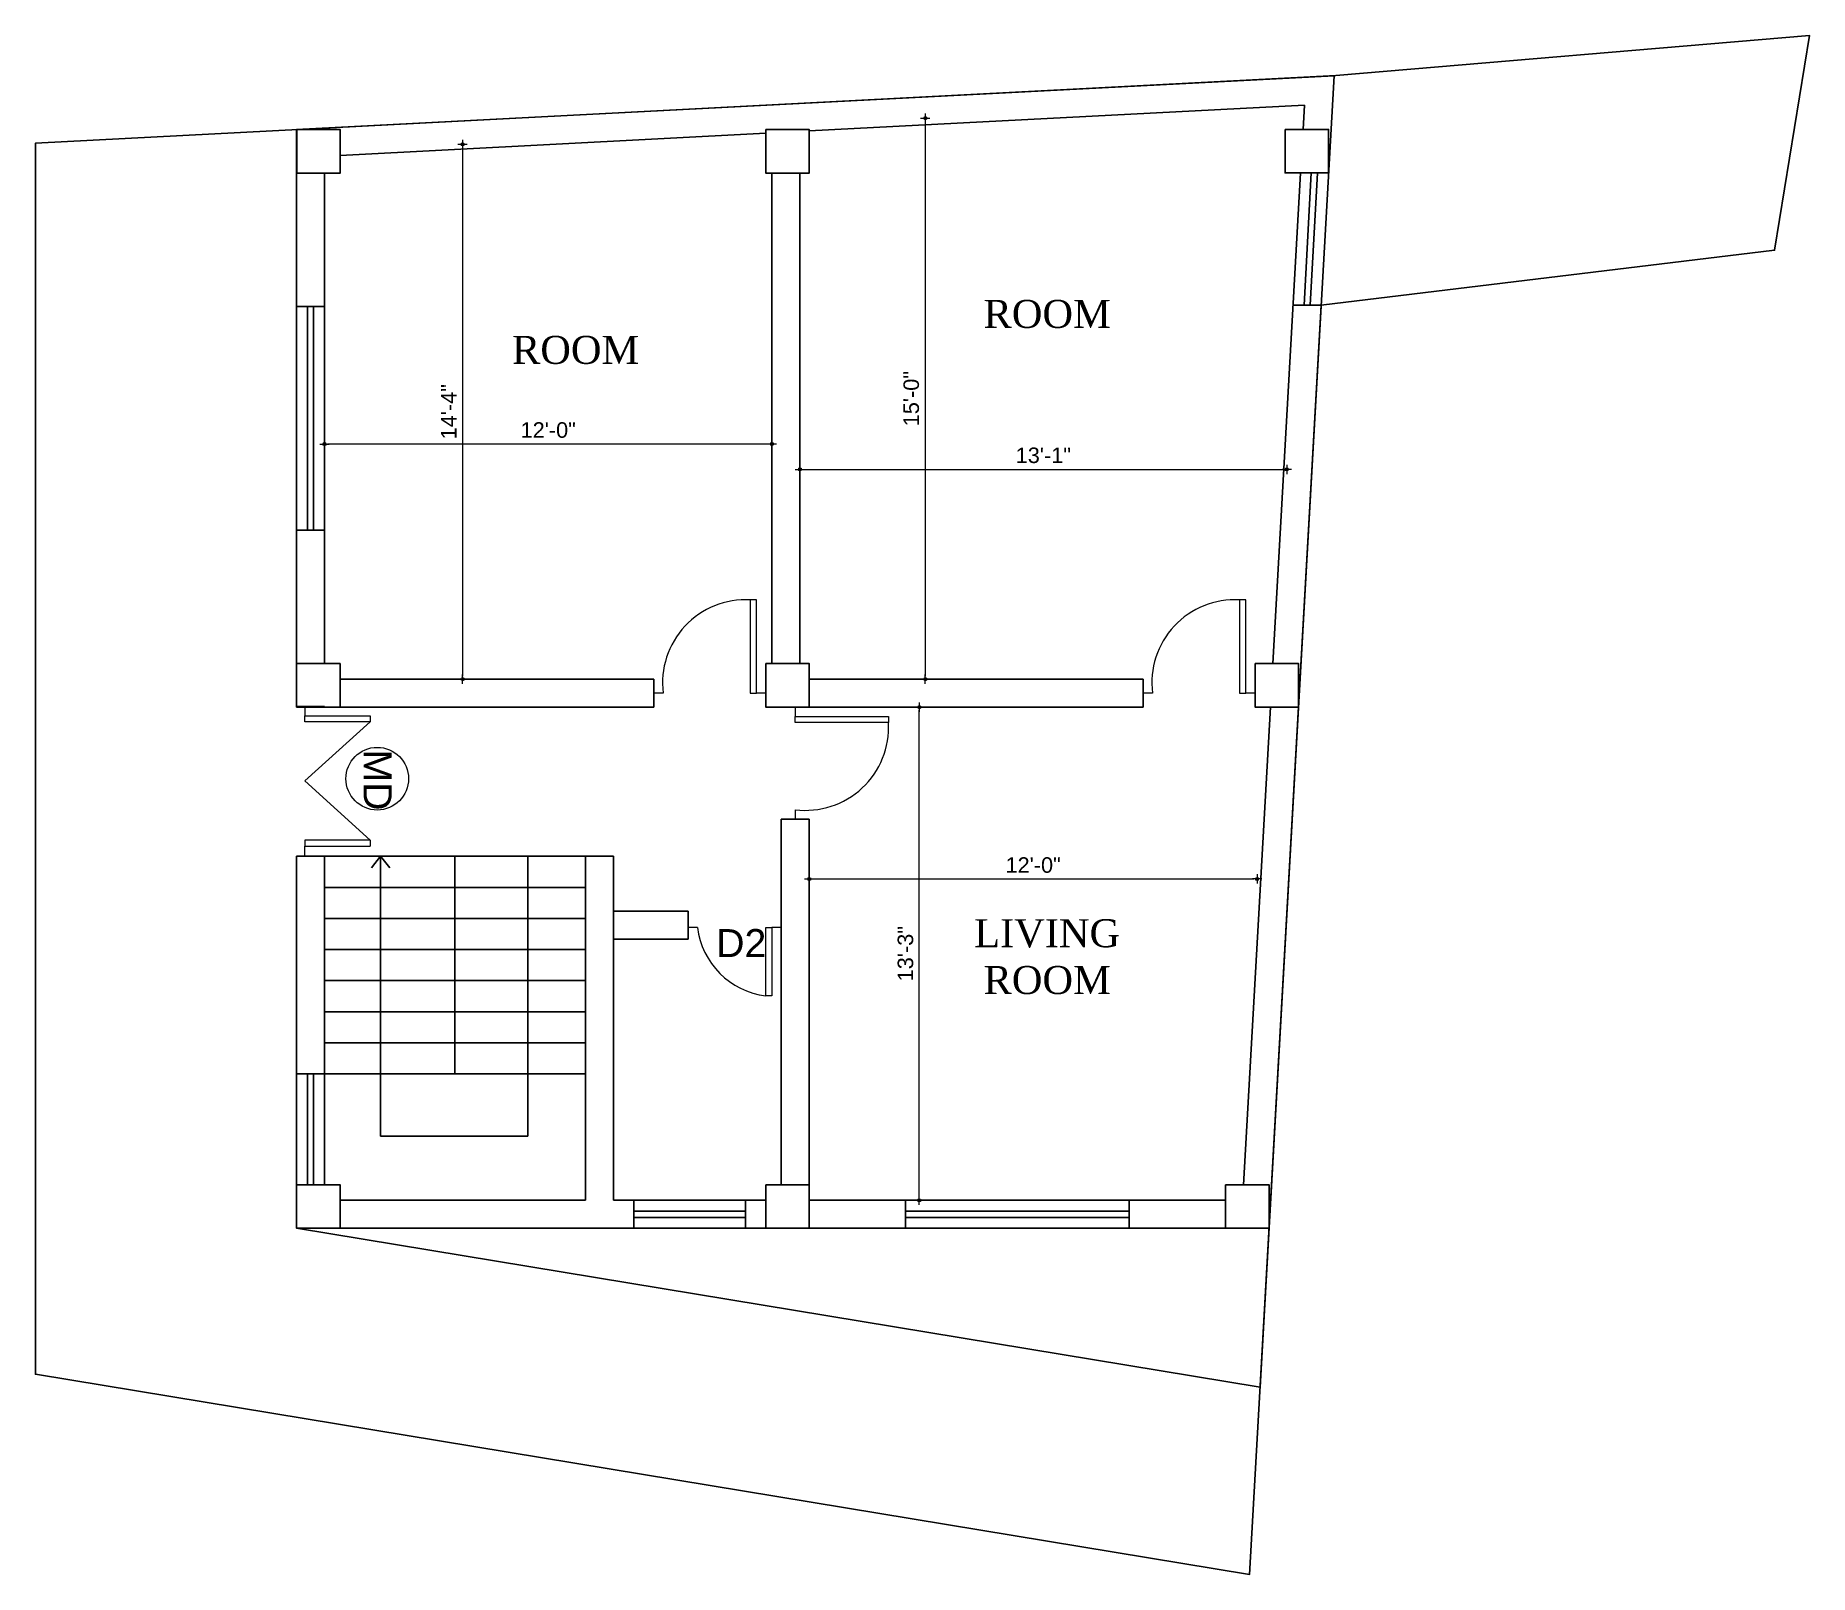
# Model space of a CAD drawing. Header units: inches. Extents: x 24733 to 33939, y -20986 to -10410.
# Drawn here: x 29570 to 30141, y -12014 to -11519 of the extents above; entities that cross this region are included whole.
import ezdxf
from ezdxf.enums import TextEntityAlignment as Align

# ---------------------------------------------------------------- set-up
doc = ezdxf.new("R2010")
doc.units = ezdxf.units.IN
doc.header["$LTSCALE"] = 0.5
doc.header["$MEASUREMENT"] = 0
doc.header["$PDMODE"] = 66
for name, color, linetype, lineweight in [('ELEVATION', 85, 'Continuous', 9), ('hatch', 9, 'Continuous', 0), ('Toilet', 7, 'Continuous', 25)]:
    doc.layers.add(name, color=color, linetype=linetype, lineweight=lineweight)
doc.styles.get("Standard").update_dxf_attribs({"font": 'arial.ttf'})
doc.dimstyles.new('S8', dxfattribs={"dimtxt": 5, "dimasz": 1, "dimexe": 6, "dimexo": 18, "dimgap": 1.9375, "dimtad": 1, "dimdec": 0, "dimzin": 3, "dimdsep": 46, "dimlunit": 4, "dimtxsty": 'Standard', "dimblk": 'dot 2', "dimcen": 12, "dimse1": 1, "dimse2": 1, "dimclrd": 1, "dimclre": 1, "dimclrt": 256, "dimadec": 0, "dimazin": 0, "dimtfac": 0.75, "dimtdec": 0, "dimtix": 1, "dimtmove": 1, "dimatfit": 3, "dimldrblk": 'DOT', "dimfxl": 1, "dimtolj": 1, "dimtzin": 0, "dimlwd": 9, "dimlwe": 9, "dimarcsym": 0})

msp = doc.modelspace()

# ---------------------------------------------------------------- texts
msp.add_text('MD', height=9.03, rotation=270).set_placement((29680.45, -11758.28), align=Align.MIDDLE_CENTER)
msp.add_text('D2', height=9.03).set_placement((29797.44, -11810.76), align=Align.MIDDLE_CENTER)
at = {"char_height": 9.03, "width": 83.2761, "attachment_point": 2}
for s, insert in [('{\\fTimes New Roman|b0|i0|c0|p18;ROOM}', (29895.88, -11603.83)), ('{\\fTimes New Roman|b0|i0|c0|p18;ROOM}', (29744.14, -11615.4)), ('{\\fTimes New Roman|b0|i0|c0|p18;LIVING ROOM}', (29895.88, -11803.06))]:
    msp.add_mtext(s, dxfattribs=dict(at, insert=insert))

# ---------------------------------------------------------------- blocks, each defined once
blk = doc.blocks.new('_Dot')
at = {"color": 0, "linetype": 'ByBlock', "lineweight": -2}
blk.add_line((-0.5, 0), (-1, 0), dxfattribs=at)
at = {"color": 0, "linetype": 'ByBlock', "const_width": 0.5}
blk.add_lwpolyline([(-0.25, 0, 1), (0.25, 0, 1)], format="xyb", close=True, dxfattribs=at)
blk = doc.blocks.new('dot1')
at = {"layer": 'hatch'}
h = blk.add_hatch(color=256, dxfattribs=at)
edge = h.paths.add_edge_path()
edge.add_arc((0, 0), 1, 0, 360)
for p, q in [((3, 0), (-3, 0)), ((0, 3), (0, -3))]:
    blk.add_line(p, q, dxfattribs=at)
blk.add_circle((0, 0), 1, dxfattribs=at)
blk = doc.blocks.new('dot 2')
at = {"layer": 'hatch', "xscale": 0.5, "yscale": 0.5, "zscale": 0.5}
blk.add_blockref('dot1', (0, 0), dxfattribs=at)
blk = doc.blocks.new('*D917')
at = {"layer": 'Defpoints', "color": 0, "transparency": 16777216}
for p in [(29898.99, -11545.36), (29856.65, -11725.84), (29898.99, -11725.84)]:
    blk.add_point(p, dxfattribs=at)
at = {"layer": 'Toilet', "color": 1, "lineweight": 9, "transparency": 16777216}
blk.add_line((29856.65, -11546.36), (29856.65, -11724.84), dxfattribs=at)
for p, rotation in [((29856.65, -11545.36), 90), ((29856.65, -11725.84), 270)]:
    blk.add_blockref('dot 2', p, dxfattribs=dict(at, rotation=rotation))
at = {"layer": 'Toilet', "transparency": 16777216, "insert": (29852.16, -11635.6), "char_height": 5, "attachment_point": 5, "rotation": 90}
blk.add_mtext('\\A1;15\'-0"', dxfattribs=at)
blk = doc.blocks.new('*D918')
at = {"layer": 'Defpoints', "color": 0, "transparency": 16777216}
for p in [(29816.32, -11641.95), (29972.99, -11641.95), (29972.99, -11658.35)]:
    blk.add_point(p, dxfattribs=at)
at = {"layer": 'Toilet', "color": 1, "lineweight": 9, "transparency": 16777216}
blk.add_line((29817.32, -11658.35), (29971.99, -11658.35), dxfattribs=at)
at = {"layer": 'Toilet', "color": 1, "lineweight": 9, "transparency": 16777216, "rotation": 180}
blk.add_blockref('dot 2', (29816.32, -11658.35), dxfattribs=at)
at = {"layer": 'Toilet', "color": 1, "lineweight": 9, "transparency": 16777216}
blk.add_blockref('dot 2', (29972.99, -11658.35), dxfattribs=at)
at = {"layer": 'Toilet', "transparency": 16777216, "insert": (29894.65, -11653.86), "char_height": 5, "attachment_point": 5}
blk.add_mtext('\\A1;13\'-1"', dxfattribs=at)
blk = doc.blocks.new('*D919')
at = {"layer": 'Defpoints', "color": 0, "transparency": 16777216}
for p in [(29663.32, -11641.95), (29807.32, -11641.95), (29663.32, -11650.22)]:
    blk.add_point(p, dxfattribs=at)
at = {"layer": 'Toilet', "color": 1, "lineweight": 9, "transparency": 16777216}
blk.add_line((29806.32, -11650.22), (29664.32, -11650.22), dxfattribs=at)
at = {"layer": 'Toilet', "color": 1, "lineweight": 9, "transparency": 16777216, "rotation": 180}
blk.add_blockref('dot 2', (29663.32, -11650.22), dxfattribs=at)
at = {"layer": 'Toilet', "color": 1, "lineweight": 9, "transparency": 16777216}
blk.add_blockref('dot 2', (29807.32, -11650.22), dxfattribs=at)
at = {"layer": 'Toilet', "transparency": 16777216, "insert": (29735.32, -11645.73), "char_height": 5, "attachment_point": 5}
blk.add_mtext('\\A1;12\'-0"', dxfattribs=at)
blk = doc.blocks.new('*D920')
at = {"layer": 'Defpoints', "color": 0, "transparency": 16777216}
for p in [(29736.85, -11553.79), (29707.76, -11725.84), (29736.85, -11725.84)]:
    blk.add_point(p, dxfattribs=at)
at = {"layer": 'Toilet', "color": 1, "lineweight": 9, "transparency": 16777216}
blk.add_line((29707.76, -11554.79), (29707.76, -11724.84), dxfattribs=at)
for p, rotation in [((29707.76, -11553.79), 90), ((29707.76, -11725.84), 270)]:
    blk.add_blockref('dot 2', p, dxfattribs=dict(at, rotation=rotation))
at = {"layer": 'Toilet', "transparency": 16777216, "insert": (29703.31, -11639.82), "char_height": 5, "attachment_point": 5, "rotation": 90}
blk.add_mtext('\\A1;14\'-4"', dxfattribs=at)

# ---------------------------------------------------------------- dimensions: what is measured, and where the dimension line sits
at = {"layer": 'Toilet'}
for base, p1, p2, picture, middle in [((29856.65, -11725.84), (29898.99, -11545.36), (29898.99, -11725.84), '*D917', (29852.16, -11635.6)), ((29707.76, -11725.84), (29736.85, -11553.79), (29736.85, -11725.84), '*D920', (29703.31, -11639.82))]:
    dim = msp.add_linear_dim(base=base, p1=p1, p2=p2, angle=90, dimstyle='S8', override={"dimfxl": 2, "dimfxlon": 1, "dimarcsym": 1}, dxfattribs=at)
    dim.commit()
    dim.dimension.update_dxf_attribs({"geometry": picture, "text_midpoint": middle})
for base, p1, p2, picture, middle in [((29663.32, -11650.22), (29807.32, -11641.95), (29663.32, -11641.95), '*D919', (29735.32, -11645.73)), ((29972.99, -11658.35), (29816.32, -11641.95), (29972.99, -11641.95), '*D918', (29894.65, -11653.86))]:
    dim = msp.add_linear_dim(base=base, p1=p1, p2=p2, dimstyle='S8', override={"dimfxl": 2, "dimfxlon": 1, "dimarcsym": 1}, dxfattribs=at)
    dim.commit()
    dim.dimension.update_dxf_attribs({"geometry": picture, "text_midpoint": middle})
msp.add_linear_dim(base=(29854.73, -11734.84), p1=(29886.32, -11893.48), p2=(29886.32, -11734.84), angle=90, dimstyle='S8', override={"dimfxl": 2, "dimfxlon": 1, "dimarcsym": 1}, dxfattribs=at).render()
msp.add_linear_dim(base=(29963.42, -11790.12), p1=(29819.32, -11836.66), p2=(29963.42, -11811.66), dimstyle='S8', override={"dimfxl": 2, "dimfxlon": 1, "dimarcsym": 1}, dxfattribs=at).render()

# ---------------------------------------------------------------- linework, layer by layer
at = {"layer": 'ELEVATION', "color": 146, "ltscale": 0.25, "true_color": 0x105689}
for p, q in [((29802.32, -11700.34), (29800.32, -11700.34)), ((29800.32, -11700.34), (29800.32, -11730.34)), ((29802.32, -11730.34), (29802.32, -11700.34)), ((29959.77, -11700.34), (29957.77, -11700.34)), ((29957.77, -11700.34), (29957.77, -11730.34)), ((29959.77, -11730.34), (29959.77, -11700.34)), ((29772.32, -11730.34), (29769.32, -11730.34)), ((29800.32, -11730.34), (29802.32, -11730.34)), ((29805.32, -11730.34), (29802.32, -11730.34)), ((29929.77, -11730.34), (29926.77, -11730.34)), ((29957.77, -11730.34), (29959.77, -11730.34)), ((29962.77, -11730.34), (29959.77, -11730.34)), ((29657.04, -11734.6), (29657.04, -11737.6)), ((29814.82, -11734.84), (29814.82, -11737.84)), ((29657.04, -11737.6), (29678.04, -11737.6)), ((29657.04, -11739.6), (29657.04, -11737.6)), ((29678.04, -11739.6), (29657.04, -11739.6)), ((29678.04, -11739.6), (29657.04, -11758.6)), ((29678.04, -11737.6), (29678.04, -11739.6)), ((29814.82, -11737.84), (29844.82, -11737.84)), ((29814.82, -11739.84), (29814.82, -11737.84)), ((29844.82, -11739.84), (29814.82, -11739.84)), ((29844.82, -11737.84), (29844.82, -11739.84)), ((29678.04, -11777.6), (29657.04, -11758.6)), ((29814.82, -11767.84), (29814.82, -11770.84)), ((29678.04, -11777.6), (29657.04, -11777.6)), ((29657.04, -11777.6), (29657.04, -11779.6)), ((29657.04, -11782.6), (29657.04, -11779.6)), ((29657.04, -11779.6), (29678.04, -11779.6)), ((29678.04, -11777.6), (29678.04, -11779.6)), ((29783.32, -11805.72), (29780.32, -11805.72)), ((29805.32, -11827.72), (29805.32, -11805.72)), ((29805.32, -11805.72), (29807.32, -11805.72)), ((29810.32, -11805.72), (29807.32, -11805.72)), ((29807.32, -11805.72), (29807.32, -11827.72)), ((29807.32, -11827.72), (29805.32, -11827.72))]:
    msp.add_line(p, q, dxfattribs=at)
at = {"layer": 'ELEVATION'}
msp.add_circle((29680.29, -11757.86), 10.08, dxfattribs=at)
at = {"layer": 'ELEVATION', "color": 146, "ltscale": 0.25, "true_color": 0x105689}
for centre, radius, start, end in [((29798.87, -11727.05), 26.75, 86.8879, 187.062), ((29956.31, -11727.05), 26.75, 86.8879, 187.062), ((29818.11, -11741.3), 26.75, 262.938, 3.1121), ((29808.5, -11802.54), 25.38, 187.2043, 262.7957)]:
    msp.add_arc(centre, radius, start, end, dxfattribs=at)
at = {"layer": 'Toilet'}
for p, q in [((29654.32, -11549.07), (29988.21, -11531.71)), ((29964.44, -11953.63), (29988.21, -11531.71)), ((29978.66, -11541.22), (29819.32, -11549.5)), ((29978.22, -11549.06), (29978.66, -11541.22)), ((29654.32, -11549.07), (29654.32, -11734.84)), ((29805.32, -11550.23), (29668.39, -11557.35)), ((29663.32, -11563.06), (29663.32, -11720.84)), ((29807.32, -11563.06), (29807.32, -11720.84)), ((29816.32, -11563.06), (29816.32, -11720.84)), ((29968.54, -11720.84), (29977.43, -11563.06)), ((29978.54, -11605.53), (29980.87, -11563.01)), ((29980.55, -11605.53), (29982.87, -11563.01)), ((29663.32, -11605.95), (29654.32, -11605.95)), ((29657.82, -11677.95), (29657.82, -11605.95)), ((29659.82, -11677.95), (29659.82, -11605.95)), ((29984.05, -11605.53), (29975.04, -11605.53)), ((29663.32, -11677.95), (29654.32, -11677.95)), ((29668.32, -11725.84), (29769.32, -11725.84)), ((29769.32, -11725.84), (29769.32, -11734.84)), ((29769.32, -11725.84), (29769.32, -11734.84)), ((29769.32, -11725.84), (29769.32, -11734.84)), ((29926.77, -11725.84), (29819.32, -11725.84)), ((29926.77, -11725.84), (29926.77, -11734.84)), ((29926.77, -11725.84), (29926.77, -11734.84)), ((29663.32, -11734.6), (29654.32, -11734.6)), ((29663.32, -11734.84), (29769.32, -11734.84)), ((29805.32, -11734.84), (29819.32, -11734.84)), ((29926.77, -11734.84), (29814.33, -11734.84)), ((29959.09, -11888.48), (29967.75, -11734.84)), ((29810.32, -11888.48), (29810.32, -11770.84)), ((29810.32, -11770.84), (29819.32, -11770.84)), ((29819.32, -11770.84), (29810.32, -11770.84)), ((29819.32, -11770.84), (29810.32, -11770.84)), ((29819.32, -11770.84), (29810.32, -11770.84)), ((29819.32, -11902.48), (29819.32, -11770.84)), ((29654.32, -11782.84), (29654.32, -11902.48)), ((29663.32, -11782.84), (29654.32, -11782.84)), ((29663.32, -11782.84), (29654.32, -11782.84)), ((29663.32, -11782.84), (29663.32, -11888.48)), ((29663.32, -11782.84), (29747.32, -11782.84)), ((29681.38, -11782.84), (29678.43, -11786.56)), ((29681.38, -11872.92), (29681.38, -11782.84)), ((29681.38, -11782.84), (29684.33, -11786.56)), ((29705.32, -11852.84), (29705.32, -11782.84)), ((29728.79, -11782.84), (29728.79, -11872.92)), ((29747.32, -11893.48), (29747.32, -11782.84)), ((29747.32, -11782.84), (29756.32, -11782.84)), ((29756.32, -11893.48), (29756.32, -11782.84)), ((29663.32, -11792.84), (29747.32, -11792.84)), ((29663.32, -11802.84), (29747.32, -11802.84)), ((29756.32, -11800.48), (29780.32, -11800.48)), ((29780.32, -11809.48), (29780.32, -11800.48)), ((29756.32, -11809.48), (29780.32, -11809.48)), ((29663.32, -11812.84), (29747.32, -11812.84)), ((29663.32, -11822.84), (29747.32, -11822.84)), ((29663.32, -11832.84), (29747.32, -11832.84)), ((29663.32, -11842.84), (29747.32, -11842.84)), ((29663.32, -11852.84), (29654.32, -11852.84)), ((29657.82, -11852.84), (29657.82, -11888.48)), ((29659.82, -11852.84), (29659.82, -11888.48)), ((29663.32, -11852.84), (29747.32, -11852.84)), ((29663.32, -11888.48), (29663.32, -11852.84)), ((29728.79, -11872.92), (29681.38, -11872.92)), ((29668.32, -11893.48), (29747.32, -11893.48)), ((29756.32, -11893.48), (29805.32, -11893.48)), ((29762.82, -11893.48), (29762.82, -11902.48)), ((29762.82, -11896.98), (29798.82, -11896.98)), ((29798.82, -11893.48), (29798.82, -11902.48)), ((29819.32, -11893.48), (29953.32, -11893.48)), ((29850.32, -11893.48), (29850.32, -11902.48)), ((29850.32, -11896.98), (29922.32, -11896.98)), ((29922.32, -11893.48), (29922.32, -11902.48)), ((29654.32, -11902.48), (29964.44, -11953.63)), ((29654.32, -11902.48), (29967.32, -11902.48)), ((29762.82, -11898.98), (29798.82, -11898.98)), ((29850.32, -11898.98), (29922.32, -11898.98))]:
    msp.add_line(p, q, dxfattribs=at)
for points in [[(29984.05, -11605.53), (30129.99, -11587.87), (30141.21, -11518.78), (29988.75, -11531.68), (29570.32, -11553.44), (29570.32, -11949.44), (29961.04, -12013.88)], [(29654.39, -11549.06), (29668.39, -11549.06), (29668.39, -11563.06), (29654.39, -11563.06)], [(29805.32, -11549.06), (29819.32, -11549.06), (29819.32, -11563.06), (29805.32, -11563.06)], [(29972.45, -11549.01), (29986.45, -11549.01), (29986.45, -11563.01), (29972.45, -11563.01)], [(29654.32, -11720.84), (29668.32, -11720.84), (29668.32, -11734.84), (29654.32, -11734.84)], [(29805.32, -11720.84), (29819.32, -11720.84), (29819.32, -11734.84), (29805.32, -11734.84)], [(29962.77, -11720.84), (29976.77, -11720.84), (29976.77, -11734.84), (29962.77, -11734.84)], [(29654.32, -11888.48), (29668.32, -11888.48), (29668.32, -11902.48), (29654.32, -11902.48)], [(29805.32, -11888.48), (29819.32, -11888.48), (29819.32, -11902.48), (29805.32, -11902.48)], [(29953.32, -11888.48), (29967.32, -11888.48), (29967.32, -11902.48), (29953.32, -11902.48)]]:
    msp.add_lwpolyline(points, close=True, dxfattribs=at)
msp.add_lwpolyline([(29654.32, -11782.84), (29654.32, -11902.48), (29964.44, -11953.63), (29988.21, -11531.71), (29654.32, -11549.07), (29654.32, -11734.84)], dxfattribs=at)

msp.set_redraw_order([(e.dxf.handle, doc.entitydb.next_handle()) for e in msp.query("TEXT MTEXT ATTDEF DIMENSION ARC_DIMENSION")])  # texts and dimensions are drawn at this point

doc.saveas('drawing.dxf')
